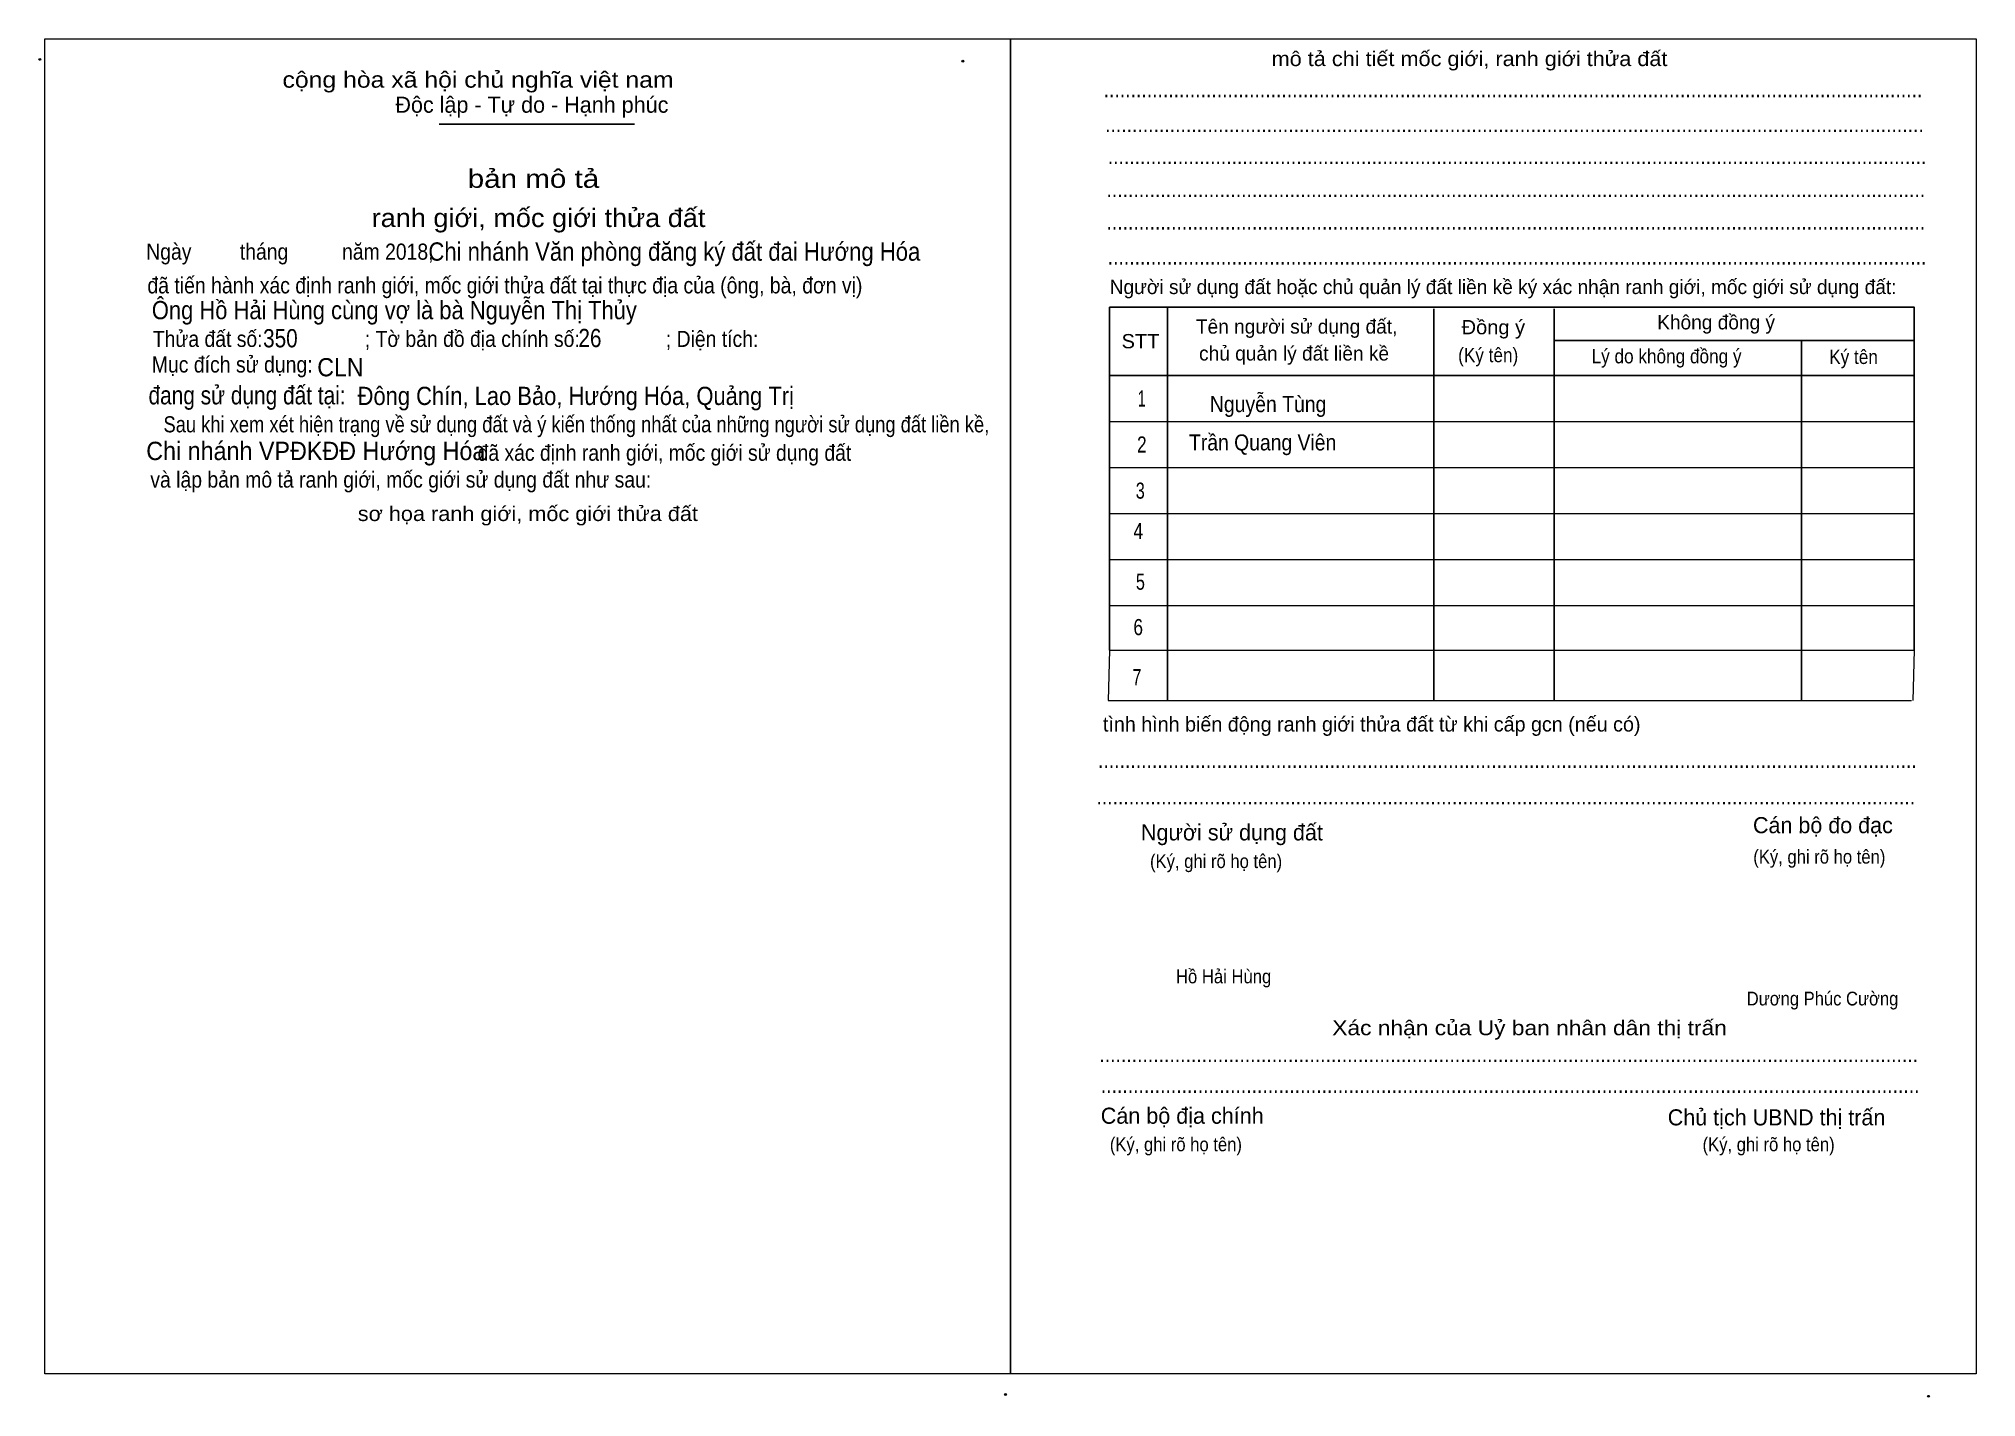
# Model space of a CAD drawing. Header units: metres. Extents: x 538226 to 540031, y 1837627 to 1837903.
# Drawn here: x 539708.9 to 540031, y 1837627.3 to 1837853.2 of the extents above; entities that cross this region are included whole.
import ezdxf
from ezdxf.enums import TextEntityAlignment as Align

# ---------------------------------------------------------------- set-up
doc = ezdxf.new("R2010")
doc.units = ezdxf.units.M
doc.header["$LTSCALE"] = 0.64
doc.header["$PDMODE"] = 32
doc.header["$PDSIZE"] = 0.32
for name, color, linetype, lineweight in [('13', 7, 'Continuous', 13), ('17', 7, 'Continuous', 13), ('6', 7, 'Continuous', 13), ('7', 7, 'Continuous', 13)]:
    doc.layers.add(name, color=color, linetype=linetype, lineweight=lineweight)
doc.layers.add('25', color=7, linetype='Continuous')

msp = doc.modelspace()

# ---------------------------------------------------------------- texts
at = {"layer": '17', "width": 0.9}
for s, height, p in [('Hồ Hải Hùng', 2.3, (539897.97, 1837696.12)), ('Dương Phúc Cường', 2.288, (539992.86, 1837692.44))]:
    msp.add_text(s, height=height, dxfattribs=at).set_placement(p)
at = {"layer": '25'}
for s, height, width, p in [('Chi nhánh Văn phòng đăng ký đất đai Hướng Hóa', 3.049, 0.9, (539773.69, 1837816.31)), ('CLN', 3.03, 0.95, (539755.21, 1837797.08)), ('Chi nhánh VPĐKĐĐ Hướng Hóa', 3.049, 0.95, (539726.78, 1837783.15))]:
    msp.add_text(s, height=height, dxfattribs=dict(at, width=width)).set_placement(p)
at = {"layer": '6', "width": 0.9}
msp.add_text('Ông Hồ Hải Hùng cùng vợ là bà Nguyễn Thị Thủy', height=3.03, dxfattribs=at).set_placement((539727.71, 1837806.58))
at = {"layer": '7'}
for s, height, width, p in [('mô tả chi tiết mốc giới, ranh giới thửa đất', 2.449, 1.1, (539946.78, 1837848.68)), ('bản mô tả', 3.062, 1.2, (539791.155, 1837828.43)), ('ranh giới, mốc giới thửa đất', 3.062, 1.1, (539792, 1837821.91)), ('1', 2.679, 0.65, (539892.275, 1837792.05)), ('Nguyễn Tùng', 2.68, 0.9, (539913.295, 1837791.12)), ('2', 2.679, 0.8, (539892.295, 1837784.4)), ('Trần Quang Viên', 2.67, 0.9, (539912.385, 1837784.75)), ('3', 2.679, 0.75, (539892.04, 1837776.73)), ('sơ họa ranh giới, mốc giới thửa đất', 2.449, 1.1, (539790.225, 1837773.01)), ('4', 2.679, 0.8, (539891.705, 1837770.03)), ('5', 2.679, 0.75, (539892.06, 1837761.58)), ('6', 2.679, 0.8, (539891.695, 1837754.03)), ('7', 2.68, 0.75, (539891.475, 1837745.7)), ('Xác nhận của Uỷ ban nhân dân thị trấn', 2.459, 1.15, (539956.755, 1837687.49))]:
    msp.add_text(s, height=height, dxfattribs=dict(at, width=width)).set_placement(p, align=Align.CENTER)
for s, height, width, p in [('cộng hòa xã hội chủ nghĩa việt nam', 2.678, 1.15, (539749.43, 1837845.09)), ('........................................................................................................................................................', 2.678, 0.9, (539885.95, 1837843.5)), ('........................................................................................................................................................', 2.678, 0.9, (539886.19, 1837837.69)), ('........................................................................................................................................................', 2.678, 0.9, (539886.63, 1837832.38)), ('........................................................................................................................................................', 2.678, 0.9, (539886.42, 1837826.88)), ('........................................................................................................................................................', 2.678, 0.9, (539886.42, 1837821.49)), ('Ngày         tháng          năm 2018,', 2.674, 0.9, (539726.78, 1837816.48)), ('........................................................................................................................................................', 2.678, 0.9, (539886.62, 1837815.66)), (' đã tiến hành xác định ranh giới, mốc giới thửa đất tại thực địa của (ông, bà, đơn vị)', 2.682, 0.9, (539726.08, 1837810.87)), ('Đồng ý', 2.373, 1.05, (539945.46, 1837804.07)), ('Thửa đất số:                   ; Tờ bản đồ địa chính số:                ; Diện tích:', 2.674, 0.9, (539727.87, 1837801.97)), ('350', 3.03, 0.85, (539746.21, 1837801.9)), ('26', 3.03, 0.85, (539798.63, 1837801.94)), ('STT', 2.373, 1.05, (539888.93, 1837801.74)), ('(Ký tên)', 2.373, 0.9, (539944.88, 1837799.43)), ('Lý do không đồng ý', 2.373, 0.9, (539967.07, 1837799.24)), ('Mục đích sử dụng:', 2.682, 0.9, (539727.7, 1837797.71)), ('Ký tên', 2.373, 0.9, (540006.57, 1837799.13)), ('đang sử dụng đất tại:', 3.049, 0.85, (539727.16, 1837792.41)), ('Đông Chín, Lao Bảo, Hướng Hóa, Quảng Trị', 3.03, 0.9, (539761.92, 1837792.31)), ('Sau khi xem xét hiện trạng về sử dụng đất và ý kiến thống nhất của những người sử dụng đất liền kề,', 2.679, 0.85, (539729.65, 1837787.76)), ('đã xác định ranh giới, mốc giới sử dụng đất', 2.671, 0.9, (539781.87, 1837783.03)), (' và lập bản mô tả ranh giới, mốc giới sử dụng đất như sau:', 2.679, 0.9, (539726.56, 1837778.57)), ('........................................................................................................................................................', 2.678, 0.9, (539885.02, 1837731.95)), ('........................................................................................................................................................', 2.678, 0.9, (539884.75, 1837725.89)), ('(Ký, ghi rõ họ tên)', 2.296, 0.9, (539993.95, 1837716.03)), ('(Ký, ghi rõ họ tên)', 2.296, 0.9, (539893.66, 1837715.29)), ('........................................................................................................................................................', 2.678, 0.9, (539885.24, 1837683.01)), ('........................................................................................................................................................', 2.678, 0.9, (539885.48, 1837677.9)), ('(Ký, ghi rõ họ tên)', 2.296, 0.9, (539886.98, 1837668.19)), ('(Ký, ghi rõ họ tên)', 2.296, 0.9, (539985.52, 1837668.19))]:
    msp.add_text(s, height=height, dxfattribs=dict(at, width=width)).set_placement(p)
for s, height, p in [('Độc lập - Tự do - Hạnh phúc', 2.678, (539768.2, 1837840.92)), ('Người sử dụng đất hoặc chủ quản lý đất liền kề ký xác nhận ranh giới, mốc giới sử dụng đất:', 2.373, (539886.96, 1837810.76)), ('Tên người sử dụng đất,', 2.373, (539901.29, 1837804.18)), ('Không đồng ý', 2.373, (539977.98, 1837804.89)), ('chủ quản lý đất liền kề', 2.373, (539901.82, 1837799.71)), ('tình hình biến động ranh giới thửa đất từ khi cấp gcn (nếu có)', 2.449, (539885.83, 1837738)), ('Người sử dụng đất', 2.679, (539892.15, 1837719.89)), ('Cán bộ đo đạc', 2.673, (539993.9, 1837721.09)), ('Cán bộ địa chính', 2.679, (539885.47, 1837672.76)), ('Chủ tịch UBND thị trấn', 2.675, (539979.73, 1837672.49))]:
    msp.add_text(s, height=height, dxfattribs=at).set_placement(p)

# ---------------------------------------------------------------- linework, layer by layer
at = {"layer": '13'}
for p, q in [((539886.95, 1837751.55), (539886.7, 1837743.15)), ((540020.71, 1837751.55), (540020.48, 1837743.15))]:
    msp.add_line(p, q, dxfattribs=at)
at = {"layer": '7', "lineweight": 25}
for p, q in [((539775.47, 1837839.01), (539807.93, 1837839.01)), ((539896.56, 1837808.56), (539896.56, 1837743.15)), ((539940.85, 1837808.33), (539940.85, 1837743.15)), ((539960.83, 1837808.33), (539960.83, 1837743.15)), ((539960.83, 1837803.04), (540020.71, 1837803.04)), ((540001.95, 1837803.04), (540001.95, 1837743.15)), ((539886.95, 1837797.23), (540020.71, 1837797.23))]:
    msp.add_line(p, q, dxfattribs=at)
at = {"layer": '7'}
for p, q in [((539886.95, 1837789.57), (540020.71, 1837789.57)), ((539886.95, 1837781.91), (540020.71, 1837781.91)), ((539886.95, 1837774.25), (540020.71, 1837774.25)), ((539886.95, 1837766.6), (540020.71, 1837766.6)), ((539886.95, 1837758.94), (540020.71, 1837758.94)), ((539886.94, 1837751.54), (540020.71, 1837751.54)), ((539886.71, 1837743.15), (540020.25, 1837743.15))]:
    msp.add_line(p, q, dxfattribs=at)
for points in [[(539709.94, 1837853.23), (539870.48, 1837853.23), (539870.48, 1837631.18), (539709.94, 1837631.18)], [(539870.48, 1837853.23), (540031.02, 1837853.23), (540031.02, 1837631.18), (539870.48, 1837631.18)], [(539870.48, 1837853.23), (540031.02, 1837853.23), (540031.02, 1837631.18), (539870.48, 1837631.18)]]:
    msp.add_lwpolyline(points, close=True, dxfattribs=at)
at = {"layer": '7', "lineweight": 25}
msp.add_lwpolyline([(540020.71, 1837751.54), (540020.71, 1837808.56), (539886.95, 1837808.56), (539886.95, 1837751.54)], dxfattribs=at)
at = {"layer": '7'}
for p in [(539709.07, 1837849.8), (539862.55, 1837849.48), (539869.62, 1837627.75), (540023.09, 1837627.43)]:
    msp.add_point(p, dxfattribs=at)

msp.set_redraw_order([(e.dxf.handle, doc.entitydb.next_handle()) for e in msp.query("TEXT MTEXT ATTDEF DIMENSION ARC_DIMENSION")])  # texts and dimensions are drawn at this point

doc.saveas('drawing.dxf')
